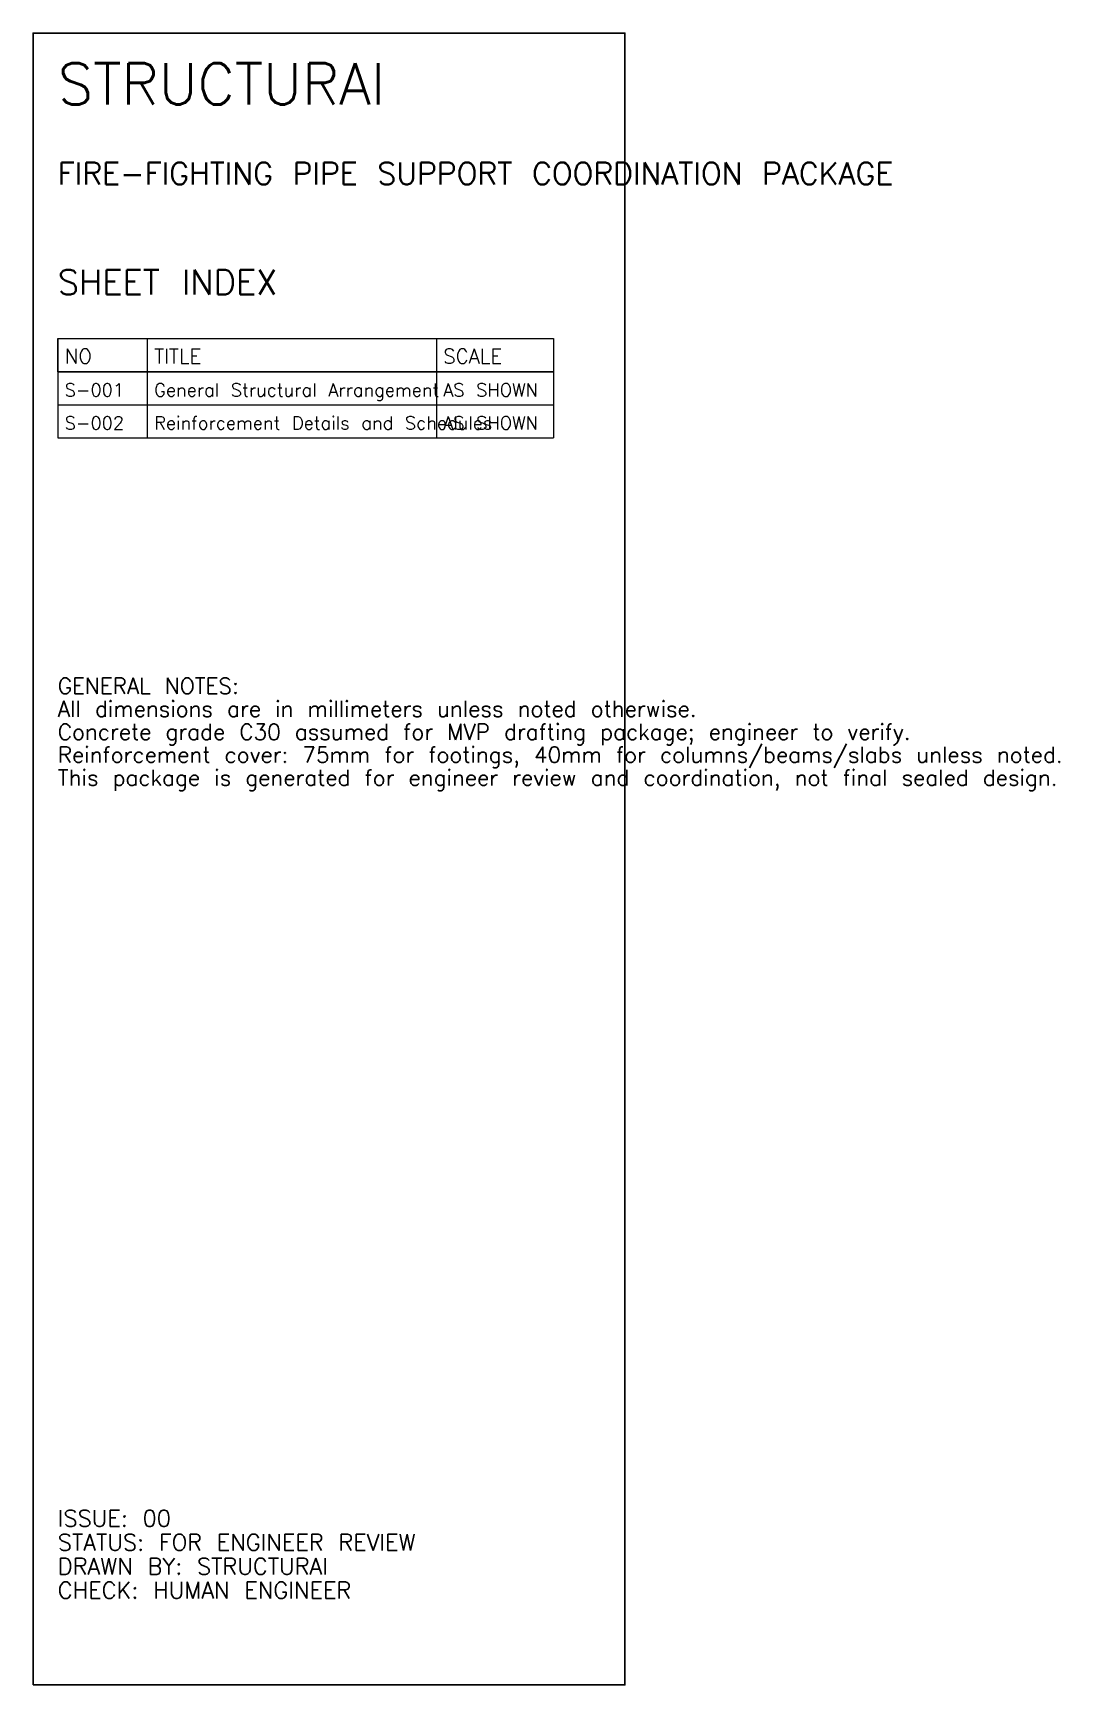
# Model space of a CAD drawing. Header units: millimetres. Extents: x -700 to 169160, y -35650 to 6360.
# Drawn here: x 161700 to 169160, y -19800 to -7800 of the extents above; entities that cross this region are included whole.
import ezdxf

# ---------------------------------------------------------------- set-up
doc = ezdxf.new("R2010")
doc.units = ezdxf.units.MM
for name, color, linetype, lineweight in [('SAI-A-BORDER', 7, 'Continuous', 25), ('SAI-A-TEXT', 4, 'Continuous', 13), ('SAI-A-TITLE', 6, 'Continuous', 30), ('SAI-SCHEDULE', 4, 'Continuous', 13)]:
    doc.layers.add(name, color=color, linetype=linetype, lineweight=lineweight)
doc.styles.add('SAI-STANDARD', font='txt.shx')

msp = doc.modelspace()

# ---------------------------------------------------------------- texts
at = {"layer": 'SAI-A-TEXT', "style": 'SAI-STANDARD'}
for s, height, p in [('FIRE-FIGHTING PIPE SUPPORT COORDINATION PACKAGE', 160, (161880, -8900)), ('GENERAL NOTES:', 115, (161880, -12600)), ('All dimensions are in millimeters unless noted otherwise.', 115, (161880, -12767)), ('Concrete grade C30 assumed for MVP drafting package; engineer to verify.', 115, (161880, -12934)), ('Reinforcement cover: 75mm for footings, 40mm for columns/beams/slabs unless noted.', 115, (161880, -13100)), ('This package is generated for engineer review and coordination, not final sealed design.', 115, (161880, -13267)), ('ISSUE: 00', 120, (161880, -18650)), ('STATUS: FOR ENGINEER REVIEW', 120, (161880, -18824)), ('DRAWN BY: STRUCTURAI', 120, (161880, -18998)), ('CHECK: HUMAN ENGINEER', 120, (161880, -19172))]:
    msp.add_text(s, height=height, dxfattribs=at).set_placement(p)
at = {"layer": 'SAI-A-TITLE', "style": 'SAI-STANDARD'}
for s, height, p in [('STRUCTURAI', 300, (161880, -8320)), ('SHEET INDEX', 180, (161880, -9700))]:
    msp.add_text(s, height=height, dxfattribs=at).set_placement(p)
at = {"layer": 'SAI-SCHEDULE', "style": 'SAI-STANDARD'}
for s, height, p in [('NO', 105, (161930, -10200)), ('TITLE', 105, (162580, -10200)), ('SCALE', 105, (164680, -10200)), ('S-001', 95, (161930, -10440)), ('General Structural Arrangement', 95, (162580, -10440)), ('AS SHOWN', 95, (164680, -10440)), ('S-002', 95, (161930, -10680)), ('Reinforcement Details and Schedules', 95, (162580, -10680)), ('AS SHOWN', 95, (164680, -10680))]:
    msp.add_text(s, height=height, dxfattribs=at).set_placement(p)

# ---------------------------------------------------------------- linework, layer by layer
at = {"layer": 'SAI-A-BORDER'}
msp.add_lwpolyline([(161700, -19800), (166000, -19800), (166000, -7800), (161700, -7800), (161700, -19800)], dxfattribs=at)
at = {"layer": 'SAI-SCHEDULE'}
for p, q in [((161880, -10020), (161880, -10740)), ((162530, -10020), (162530, -10740)), ((164630, -10020), (164630, -10740)), ((165480, -10020), (165480, -10740)), ((161880, -10260), (165480, -10260)), ((161880, -10500), (165480, -10500)), ((161880, -10740), (165480, -10740))]:
    msp.add_line(p, q, dxfattribs=at)
msp.add_lwpolyline([(161880, -10020), (165480, -10020), (165480, -10260), (161880, -10260), (161880, -10020)], dxfattribs=at)

msp.set_redraw_order([(e.dxf.handle, doc.entitydb.next_handle()) for e in msp.query("TEXT MTEXT ATTDEF DIMENSION ARC_DIMENSION")])  # texts and dimensions are drawn at this point

doc.saveas('drawing.dxf')
